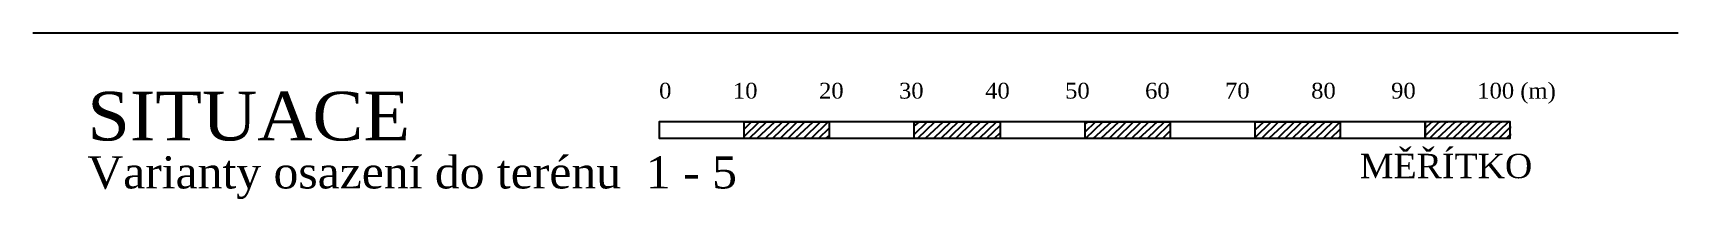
# Model space of a CAD drawing. Header units: millimetres. Extents: x -51 to 2999949, y -1641567 to 415040.
# Drawn here: x 1558167 to 1751752, y 305374 to 324920 of the extents above; entities that cross this region are included whole.
import ezdxf

# ---------------------------------------------------------------- set-up
doc = ezdxf.new("R2010")
doc.units = ezdxf.units.MM
doc.header["$LTSCALE"] = 75
doc.header["$MEASUREMENT"] = 0
doc.layers.get('0').update_dxf_attribs({"linetype": 'CONTINUOUS'})
doc.styles.add('TIMESNEWROMAN', font='times.ttf')

msp = doc.modelspace()

# ---------------------------------------------------------------- texts
at = {"attachment_point": 7, "style": 'TIMESNEWROMAN'}
for s, insert, char_height, width in [('\\W1.04;SITUACE', (1564570.606, 312189.4902), 5726.351254, 39233.210613), ('\\W1.03;0\\~\\~\\~\\~\\~\\~\\~\\~\\~\\~10\\~\\~\\~\\~\\~\\~\\~\\~\\~\\~20\\~\\~\\~\\~\\~\\~\\~\\~\\~30\\~\\~\\~\\~\\~\\~\\~\\~\\~\\~40\\~\\~\\~\\~\\~\\~\\~\\~\\~50\\~\\~\\~\\~\\~\\~\\~\\~\\~60\\~\\~\\~\\~\\~\\~\\~\\~\\~70\\~\\~\\~\\~\\~\\~\\~\\~\\~\\~80\\~\\~\\~\\~\\~\\~\\~\\~\\~90\\~\\~\\~\\~\\~\\~\\~\\~\\~\\~100\\~(m)', (1631851.0381, 316587.4128), 1861.0337746, 104185.902222), ('\\W1.02;Varianty\\~osazení\\~do\\~terénu\\~\\~1\\~-\\~5', (1564570.606, 305373.9922), 3793.664797, 76615.213946), ('\\W1.03;MĚŘÍTKO', (1714305.5786, 307791.5676), 2863.160702, 21087.585931)]:
    msp.add_mtext(s, dxfattribs=dict(at, insert=insert, char_height=char_height, width=width))

# ---------------------------------------------------------------- linework, layer by layer
msp.add_line((1558166.6185, 324920.1745), (1751752.1823, 324920.1745))
for points in [[(1631851.0381, 312523.7166), (1641855.6645, 312523.7166), (1641855.6645, 314478.346), (1651860.2843, 314478.346), (1651860.2843, 312523.7166), (1661864.9041, 312523.7166), (1661864.9041, 314478.346), (1671972.395, 314478.346), (1671972.395, 312523.7166), (1681977.0279, 312523.7166), (1681977.0279, 314478.346), (1691981.6346, 314478.346), (1691981.6346, 312523.7166), (1701986.2675, 312523.7166), (1701986.2675, 314478.346), (1711990.8873, 314478.346), (1711990.8873, 312523.7166), (1721995.5072, 312523.7166), (1721995.5072, 314478.346), (1631851.0381, 314478.346), (1631851.0381, 312523.7166), (1722098.3783, 312523.7166)], [(1641855.6645, 313603.8893), (1642730.1081, 314478.346), (1642832.9792, 314478.346)], [(1641855.6645, 312729.4588), (1643604.5386, 314478.346), (1643707.4097, 314478.346)], [(1642498.635, 312523.7166), (1644478.9821, 314478.346), (1644607.5841, 314478.346)], [(1643398.7964, 312523.7166), (1645482.0146, 314478.346), (1645584.8857, 314478.346)], [(1644376.098, 312523.7166), (1646356.4582, 314478.346), (1646459.3293, 314478.346)], [(1645250.5546, 312523.7166), (1647230.9018, 314478.346), (1647359.4906, 314478.346)], [(1646150.7029, 312523.7166), (1648105.3322, 314478.346), (1648233.9211, 314478.346)], [(1647025.1465, 312523.7166), (1649005.4936, 314478.346), (1649108.3778, 314478.346)], [(1647899.5901, 312523.7166), (1649982.8083, 314478.346), (1650085.6794, 314478.346)], [(1648876.8916, 312523.7166), (1650857.2519, 314478.346), (1650985.8407, 314478.346)], [(1649777.0661, 312523.7166), (1651757.4132, 314478.346), (1651860.2843, 314478.346)], [(1650651.4966, 312523.7166), (1651860.2843, 313732.5044), (1651963.1554, 313732.5044)], [(1661864.9041, 313938.2466), (1662507.8746, 314478.346), (1662636.4766, 314478.346)], [(1661864.9041, 312960.9188), (1663408.036, 314478.346), (1663510.9071, 314478.346)], [(1662302.1194, 312523.7166), (1664282.4665, 314478.346), (1664385.3507, 314478.346)], [(1663176.5629, 312523.7166), (1665259.7942, 314478.346), (1665388.3831, 314478.346)], [(1664179.5954, 312523.7166), (1666159.9425, 314478.346), (1666262.8136, 314478.346)], [(1665054.039, 312523.7166), (1667034.3861, 314478.346), (1667137.2703, 314478.346)], [(1665928.4825, 312523.7166), (1667908.8297, 314478.346), (1668011.7008, 314478.346)], [(1666802.913, 312523.7166), (1668783.2602, 314478.346), (1668886.1443, 314478.346)], [(1667677.3566, 312523.7166), (1669657.7168, 314478.346), (1669786.3057, 314478.346)], [(1668577.518, 312523.7166), (1670660.7362, 314478.346), (1670763.6073, 314478.346)], [(1669554.8326, 312523.7166), (1671535.1798, 314478.346), (1671638.064, 314478.346)], [(1670429.2762, 312523.7166), (1671972.395, 314041.1177), (1672075.2792, 314041.1177)], [(1681977.0279, 314169.7065), (1682311.359, 314478.346), (1682414.2432, 314478.346)], [(1681977.0279, 313269.5583), (1683185.8156, 314478.346), (1683288.6867, 314478.346)], [(1682079.899, 312523.7166), (1684060.2461, 314478.346), (1684188.835, 314478.346)], [(1682980.0473, 312523.7166), (1685063.2786, 314478.346), (1685166.1628, 314478.346)], [(1683854.5039, 312523.7166), (1685937.7222, 314478.346), (1686040.5933, 314478.346)], [(1684831.8055, 312523.7166), (1686812.1527, 314478.346), (1686915.0368, 314478.346)], [(1685706.2491, 312523.7166), (1687686.6093, 314478.346), (1687815.1982, 314478.346)], [(1686606.4105, 312523.7166), (1688586.7576, 314478.346), (1688689.6287, 314478.346)], [(1687480.841, 312523.7166), (1689461.2012, 314478.346), (1689564.0723, 314478.346)], [(1688355.2976, 312523.7166), (1690438.5158, 314478.346), (1690567.1047, 314478.346)], [(1689332.5992, 312523.7166), (1691312.9463, 314478.346), (1691441.5483, 314478.346)], [(1690232.7737, 312523.7166), (1691981.6346, 314272.6038), (1692084.5188, 314272.6038)], [(1701986.2675, 314375.4749), (1702089.1386, 314478.346), (1702217.7275, 314478.346)], [(1701986.2675, 313501.0182), (1702989.3, 314478.346), (1703092.1842, 314478.346)], [(1701986.2675, 312626.5877), (1703863.7436, 314478.346), (1703966.6147, 314478.346)], [(1702757.8269, 312523.7166), (1704738.1741, 314478.346), (1704841.0452, 314478.346)], [(1703632.2705, 312523.7166), (1705715.5018, 314478.346), (1705844.0907, 314478.346)], [(1704635.303, 312523.7166), (1706615.6501, 314478.346), (1706718.5212, 314478.346)], [(1705509.7465, 312523.7166), (1707490.0937, 314478.346), (1707592.9778, 314478.346)], [(1706384.1901, 312523.7166), (1708364.5372, 314478.346), (1708467.4083, 314478.346)], [(1707258.6206, 312523.7166), (1709238.9677, 314478.346), (1709341.8388, 314478.346)], [(1708133.0642, 312523.7166), (1710242.0133, 314478.346), (1710344.8844, 314478.346)], [(1709136.0966, 312523.7166), (1711116.4438, 314478.346), (1711219.3149, 314478.346)], [(1710010.5402, 312523.7166), (1711990.8873, 314478.346), (1712093.7715, 314478.346)], [(1721995.5072, 312523.7166), (1732000.127, 312523.7166), (1732000.127, 314478.346), (1721995.5072, 314478.346), (1721995.5072, 312523.7166), (1722098.3783, 312523.7166)], [(1721995.5072, 313732.5044), (1722767.0666, 314478.346), (1722869.9507, 314478.346)], [(1721995.5072, 312832.3299), (1723641.5101, 314478.346), (1723744.3943, 314478.346)], [(1722535.6066, 312523.7166), (1724515.9537, 314478.346), (1724644.5426, 314478.346)], [(1723435.7549, 312523.7166), (1725518.9862, 314478.346), (1725621.8703, 314478.346)], [(1724413.0826, 312523.7166), (1726393.4297, 314478.346), (1726496.3008, 314478.346)], [(1725287.5131, 312523.7166), (1727267.8602, 314478.346), (1727396.4622, 314478.346)], [(1726187.6745, 312523.7166), (1728142.3038, 314478.346), (1728270.9058, 314478.346)], [(1727062.118, 312523.7166), (1729042.4652, 314478.346), (1729145.3363, 314478.346)], [(1727936.5485, 312523.7166), (1729916.8957, 314478.346), (1730019.7798, 314478.346)], [(1728811.0052, 312523.7166), (1730894.2234, 314478.346), (1731022.8123, 314478.346)], [(1729814.0246, 312523.7166), (1731794.3717, 314478.346), (1731897.2559, 314478.346)], [(1730688.4681, 312523.7166), (1732000.127, 313835.3755), (1732103.0111, 313835.3755)], [(1651525.9402, 312523.7166), (1651860.2843, 312832.3299), (1651963.1554, 312832.3299)], [(1671303.7067, 312523.7166), (1671972.395, 313166.6872), (1672075.2792, 313166.6872)], [(1691107.2041, 312523.7166), (1691981.6346, 313398.1471), (1692084.5188, 313398.1471)], [(1710884.9838, 312523.7166), (1711990.8873, 313603.8893), (1712093.7715, 313603.8893)], [(1711785.1321, 312523.7166), (1711990.8873, 312729.4588), (1712093.7715, 312729.4588)], [(1731562.9117, 312523.7166), (1732000.127, 312960.9188), (1732103.0111, 312960.9188)]]:
    msp.add_lwpolyline(points)

msp.set_redraw_order([(e.dxf.handle, doc.entitydb.next_handle()) for e in msp.query("TEXT MTEXT ATTDEF DIMENSION ARC_DIMENSION")])  # texts and dimensions are drawn at this point

doc.saveas('drawing.dxf')
